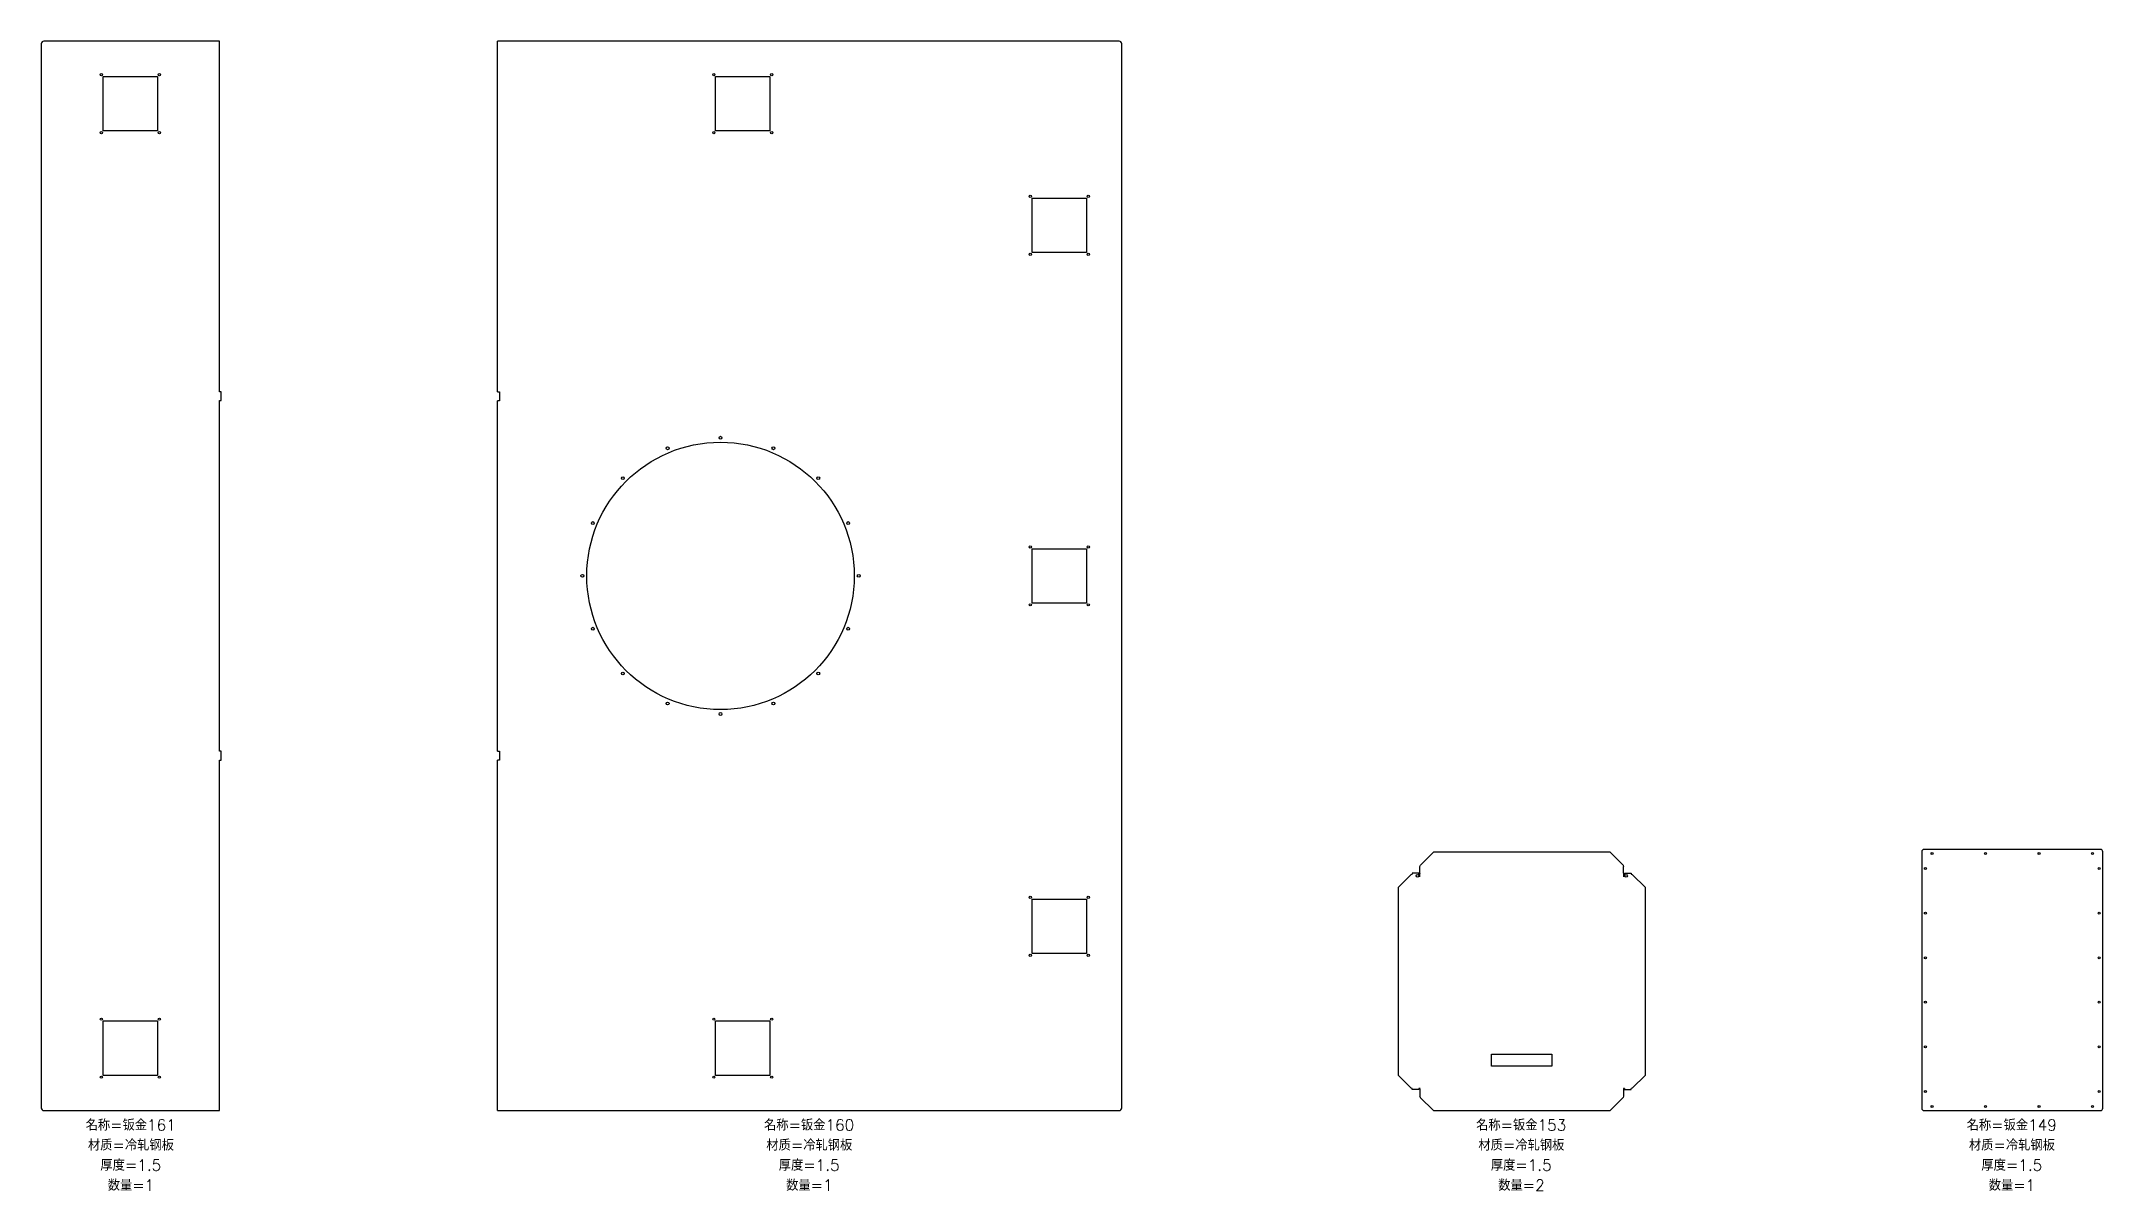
# Model space of a CAD drawing. Header units: millimetres. Extents: x -130 to 49208, y -16180 to 520.
# Drawn here: x 37108 to 41733, y -16180 to -13600 of the extents above; entities that cross this region are included whole.
import ezdxf

# ---------------------------------------------------------------- set-up
doc = ezdxf.new("R2010")
doc.units = ezdxf.units.MM
doc.layers.add('防拉孔线', color=30, linetype='Continuous')
doc.layers.add('零件信息', color=131, linetype='Continuous')
doc.styles.add('SLDTEXTSTYLE1', font='txt.shx', dxfattribs={"bigfont": 'bigfont'})

msp = doc.modelspace()

# ---------------------------------------------------------------- texts
at = {"layer": '零件信息', "char_height": 25, "attachment_point": 2, "style": 'SLDTEXTSTYLE1'}
for s, insert in [('名称=钣金161', (37308.6, -16020)), ('名称=钣金160', (38830.6, -16020)), ('名称=钣金153', (40428.1, -16020)), ('名称=钣金149', (41528.6, -16020)), ('材质=冷轧钢板', (37309.1, -16065)), ('材质=冷轧钢板', (38831.1, -16065)), ('材质=冷轧钢板', (40428.6, -16065)), ('材质=冷轧钢板', (41529.1, -16065)), ('厚度=1.5', (37308.8, -16110)), ('厚度=1.5', (38830.8, -16110)), ('厚度=1.5', (40428.3, -16110)), ('厚度=1.5', (41528.8, -16110)), ('数量=1', (37309.3, -16155)), ('数量=1', (38831.3, -16155)), ('数量=2', (40428.8, -16155)), ('数量=1', (41529.3, -16155))]:
    msp.add_mtext(s, dxfattribs=dict(at, insert=insert))

# ---------------------------------------------------------------- linework, layer by layer
at = {"color": 7, "linetype": 'Continuous', "lineweight": 25}
for p, q in [((37107.9, -13606), (37107.9, -15994)), ((37507.9, -13600), (37113.9, -13600)), ((37507.9, -14386.7), (37507.9, -13600)), ((39525.9, -13600), (38131.9, -13600)), ((38131.9, -14386.6), (38131.9, -13600)), ((39531.9, -15994), (39531.9, -13606)), ((37246.9, -13679), (37368.9, -13679)), ((37246.9, -13801), (37246.9, -13679)), ((37368.9, -13679), (37368.9, -13801)), ((38620.9, -13801), (38620.9, -13679)), ((38620.9, -13679), (38742.9, -13679)), ((38742.9, -13679), (38742.9, -13801)), ((37368.9, -13801), (37246.9, -13801)), ((38742.9, -13801), (38620.9, -13801)), ((39330.9, -14074.3), (39330.9, -13952.3)), ((39330.9, -13952.3), (39452.9, -13952.3)), ((39452.9, -13952.3), (39452.9, -14074.3)), ((39452.9, -14074.3), (39330.9, -14074.3)), ((37511.9, -14386.7), (37507.9, -14386.7)), ((37507.9, -14406.7), (37511.9, -14406.7)), ((37507.9, -15193.3), (37507.9, -14406.7)), ((37511.9, -14406.7), (37511.9, -14386.7)), ((38131.9, -14386.6), (38135.9, -14386.6)), ((38135.9, -14406.8), (38131.9, -14406.8)), ((38131.9, -15193.2), (38131.9, -14406.8)), ((38135.9, -14386.6), (38135.9, -14406.8)), ((39330.9, -14861), (39330.9, -14739)), ((39330.9, -14739), (39452.9, -14739)), ((39452.9, -14739), (39452.9, -14861)), ((39452.9, -14861), (39330.9, -14861)), ((37511.9, -15193.3), (37507.9, -15193.3)), ((37507.9, -15213.3), (37511.9, -15213.3)), ((37507.9, -16000), (37507.9, -15213.3)), ((37511.9, -15213.3), (37511.9, -15193.3)), ((38131.9, -15193.2), (38135.9, -15193.2)), ((38135.9, -15213.4), (38131.9, -15213.4)), ((38131.9, -16000), (38131.9, -15213.4)), ((38135.9, -15193.2), (38135.9, -15213.4)), ((40202.1, -15449.5), (40231.6, -15420)), ((40627.6, -15420), (40231.6, -15420)), ((40657.1, -15449.5), (40627.6, -15420)), ((41326.9, -15419), (41326.9, -15995)), ((41727.9, -15414), (41331.9, -15414)), ((41732.9, -15995), (41732.9, -15419)), ((40151.9, -15499.7), (40181.4, -15470.2)), ((40181.4, -15470.2), (40183.9, -15469.2)), ((40183.9, -15467), (40183.9, -15469.2)), ((40198.9, -15467), (40183.9, -15467)), ((40198.9, -15469.2), (40198.9, -15467)), ((40198.9, -15469.2), (40201.4, -15469.5)), ((40200.9, -15467), (40200.9, -15452)), ((40200.9, -15452), (40201.1, -15452)), ((40201.1, -15467), (40200.9, -15467)), ((40201.1, -15452), (40202.1, -15449.5)), ((40201.4, -15469.5), (40201.1, -15467)), ((40656.7, -15449.5), (40657.1, -15449.5)), ((40656.7, -15449.5), (40657.7, -15452)), ((40657.7, -15467), (40657.4, -15469.5)), ((40657.4, -15469.5), (40659.9, -15469.2)), ((40657.9, -15452), (40657.7, -15452)), ((40657.7, -15467), (40657.9, -15467)), ((40657.9, -15467), (40657.9, -15452)), ((40659.9, -15469.2), (40659.9, -15467)), ((40659.9, -15467), (40674.9, -15467)), ((40674.9, -15467), (40674.9, -15469.2)), ((40674.9, -15469.2), (40677.4, -15470.2)), ((40677.4, -15470.2), (40677.4, -15469.9)), ((40677.4, -15469.9), (40706.9, -15499.4)), ((39330.9, -15647.7), (39330.9, -15525.7)), ((39330.9, -15525.7), (39452.9, -15525.7)), ((39452.9, -15525.7), (39452.9, -15647.7)), ((40151.9, -15499.7), (40151.9, -15920.6)), ((40706.9, -15920.6), (40706.9, -15499.4)), ((39452.9, -15647.7), (39330.9, -15647.7)), ((37246.9, -15799), (37368.9, -15799)), ((37246.9, -15921), (37246.9, -15799)), ((37368.9, -15799), (37368.9, -15921)), ((38620.9, -15921), (38620.9, -15799)), ((38620.9, -15799), (38742.9, -15799)), ((38742.9, -15799), (38742.9, -15921)), ((40361.9, -15873.5), (40496.9, -15873.5)), ((40361.9, -15900.5), (40361.9, -15873.5)), ((40496.9, -15900.5), (40361.9, -15900.5)), ((40496.9, -15873.5), (40496.9, -15900.5)), ((37368.9, -15921), (37246.9, -15921)), ((38742.9, -15921), (38620.9, -15921)), ((40181.4, -15950.1), (40151.9, -15920.6)), ((40183.9, -15950.8), (40181.4, -15949.8)), ((40181.4, -15949.8), (40181.4, -15950.1)), ((40183.9, -15953), (40183.9, -15950.8)), ((40198.9, -15953), (40183.9, -15953)), ((40201.4, -15950.5), (40198.9, -15950.8)), ((40198.9, -15950.8), (40198.9, -15953)), ((40200.9, -15953), (40200.9, -15968)), ((40201.1, -15953), (40200.9, -15953)), ((40201.1, -15953), (40201.4, -15950.5)), ((40659.9, -15950.8), (40657.4, -15950.5)), ((40657.4, -15950.5), (40657.7, -15953)), ((40657.7, -15953), (40657.9, -15953)), ((40657.9, -15953), (40657.9, -15968)), ((40659.9, -15950.8), (40659.9, -15953)), ((40659.9, -15953), (40674.9, -15953)), ((40677.4, -15949.8), (40674.9, -15950.8)), ((40674.9, -15953), (40674.9, -15950.8)), ((40677.4, -15950.1), (40706.9, -15920.6)), ((40677.4, -15949.8), (40677.4, -15950.1)), ((37113.9, -16000), (37507.9, -16000)), ((38131.9, -16000), (39525.9, -16000)), ((40200.9, -15968), (40201.1, -15968)), ((40202.1, -15970.5), (40201.1, -15968)), ((40201.8, -15970.5), (40231.3, -16000)), ((40202.1, -15970.5), (40201.8, -15970.5)), ((40231.3, -16000), (40627.6, -16000)), ((40657.1, -15970.5), (40627.6, -16000)), ((40657.7, -15968), (40656.7, -15970.5)), ((40656.7, -15970.5), (40657.1, -15970.5)), ((40657.9, -15968), (40657.7, -15968)), ((41331.9, -16000), (41727.9, -16000))]:
    msp.add_line(p, q, dxfattribs=at)
for centre, radius in [((37242.9, -13675), 2.5), ((37372.9, -13675), 2.5), ((38616.9, -13675), 2.5), ((38746.9, -13675), 2.5), ((37242.9, -13805), 2.5), ((37372.9, -13805), 2.5), ((38616.9, -13805), 2.5), ((38746.9, -13805), 2.5), ((39326.9, -13948.3), 2.5), ((39456.9, -13948.3), 2.5), ((39326.9, -14078.3), 2.5), ((39456.9, -14078.3), 2.5), ((38631.9, -14800), 300), ((38513.3, -14513.6), 3.25), ((38631.9, -14490), 3.25), ((38750.6, -14513.6), 3.25), ((38412.7, -14580.8), 3.25), ((38851.1, -14580.8), 3.25), ((38345.5, -14681.4), 3.25), ((38918.3, -14681.4), 3.25), ((39326.9, -14735), 2.5), ((39456.9, -14735), 2.5), ((38321.9, -14800), 3.25), ((38941.9, -14800), 3.25), ((39326.9, -14865), 2.5), ((39456.9, -14865), 2.5), ((38345.5, -14918.6), 3.25), ((38918.3, -14918.6), 3.25), ((38412.7, -15019.2), 3.25), ((38851.1, -15019.2), 3.25), ((38513.3, -15086.4), 3.25), ((38631.9, -15110), 3.25), ((38750.6, -15086.4), 3.25), ((41349.9, -15423), 2.25), ((41469.9, -15423), 2.25), ((41589.9, -15423), 2.25), ((41709.9, -15423), 2.25), ((40195.4, -15473), 3), ((40663.4, -15473), 3), ((41334.9, -15457), 2.25), ((41724.9, -15457), 2.25), ((39326.9, -15521.7), 2.5), ((39456.9, -15521.7), 2.5), ((41334.9, -15557), 2.25), ((41724.9, -15557), 2.25), ((39326.9, -15651.7), 2.5), ((39456.9, -15651.7), 2.5), ((41334.9, -15657), 2.25), ((41724.9, -15657), 2.25), ((41334.9, -15757), 2.25), ((41724.9, -15757), 2.25), ((37242.9, -15795), 2.5), ((37372.9, -15795), 2.5), ((38616.9, -15795), 2.5), ((38746.9, -15795), 2.5), ((41334.9, -15857), 2.25), ((41724.9, -15857), 2.25), ((37242.9, -15925), 2.5), ((37372.9, -15925), 2.5), ((38616.9, -15925), 2.5), ((38746.9, -15925), 2.5), ((41334.9, -15957), 2.25), ((41724.9, -15957), 2.25), ((41349.9, -15991), 2.25), ((41469.9, -15991), 2.25), ((41589.9, -15991), 2.25), ((41709.9, -15991), 2.25)]:
    msp.add_circle(centre, radius, dxfattribs=at)
for centre, radius, start, end in [((37113.9, -13606), 6, 90, 180), ((39525.9, -13606), 6, 0, 90), ((41331.9, -15419), 5, 90, 180), ((41727.9, -15419), 5, 0, 90), ((37113.9, -15994), 6, 180, 270), ((39525.9, -15994), 6, 270, 0), ((41331.9, -15995), 5, 180, 270), ((41727.9, -15995), 5, 270, 0)]:
    msp.add_arc(centre, radius, start, end, dxfattribs=at)
at = {"layer": '防拉孔线'}
for p, q in [((40200.2, -15470.3), (40200.2, -15475.7)), ((40658.7, -15475.7), (40658.7, -15470.3))]:
    msp.add_line(p, q, dxfattribs=at)

msp.set_redraw_order([(e.dxf.handle, doc.entitydb.next_handle()) for e in msp.query("TEXT MTEXT ATTDEF DIMENSION ARC_DIMENSION")])  # texts and dimensions are drawn at this point

doc.saveas('drawing.dxf')
